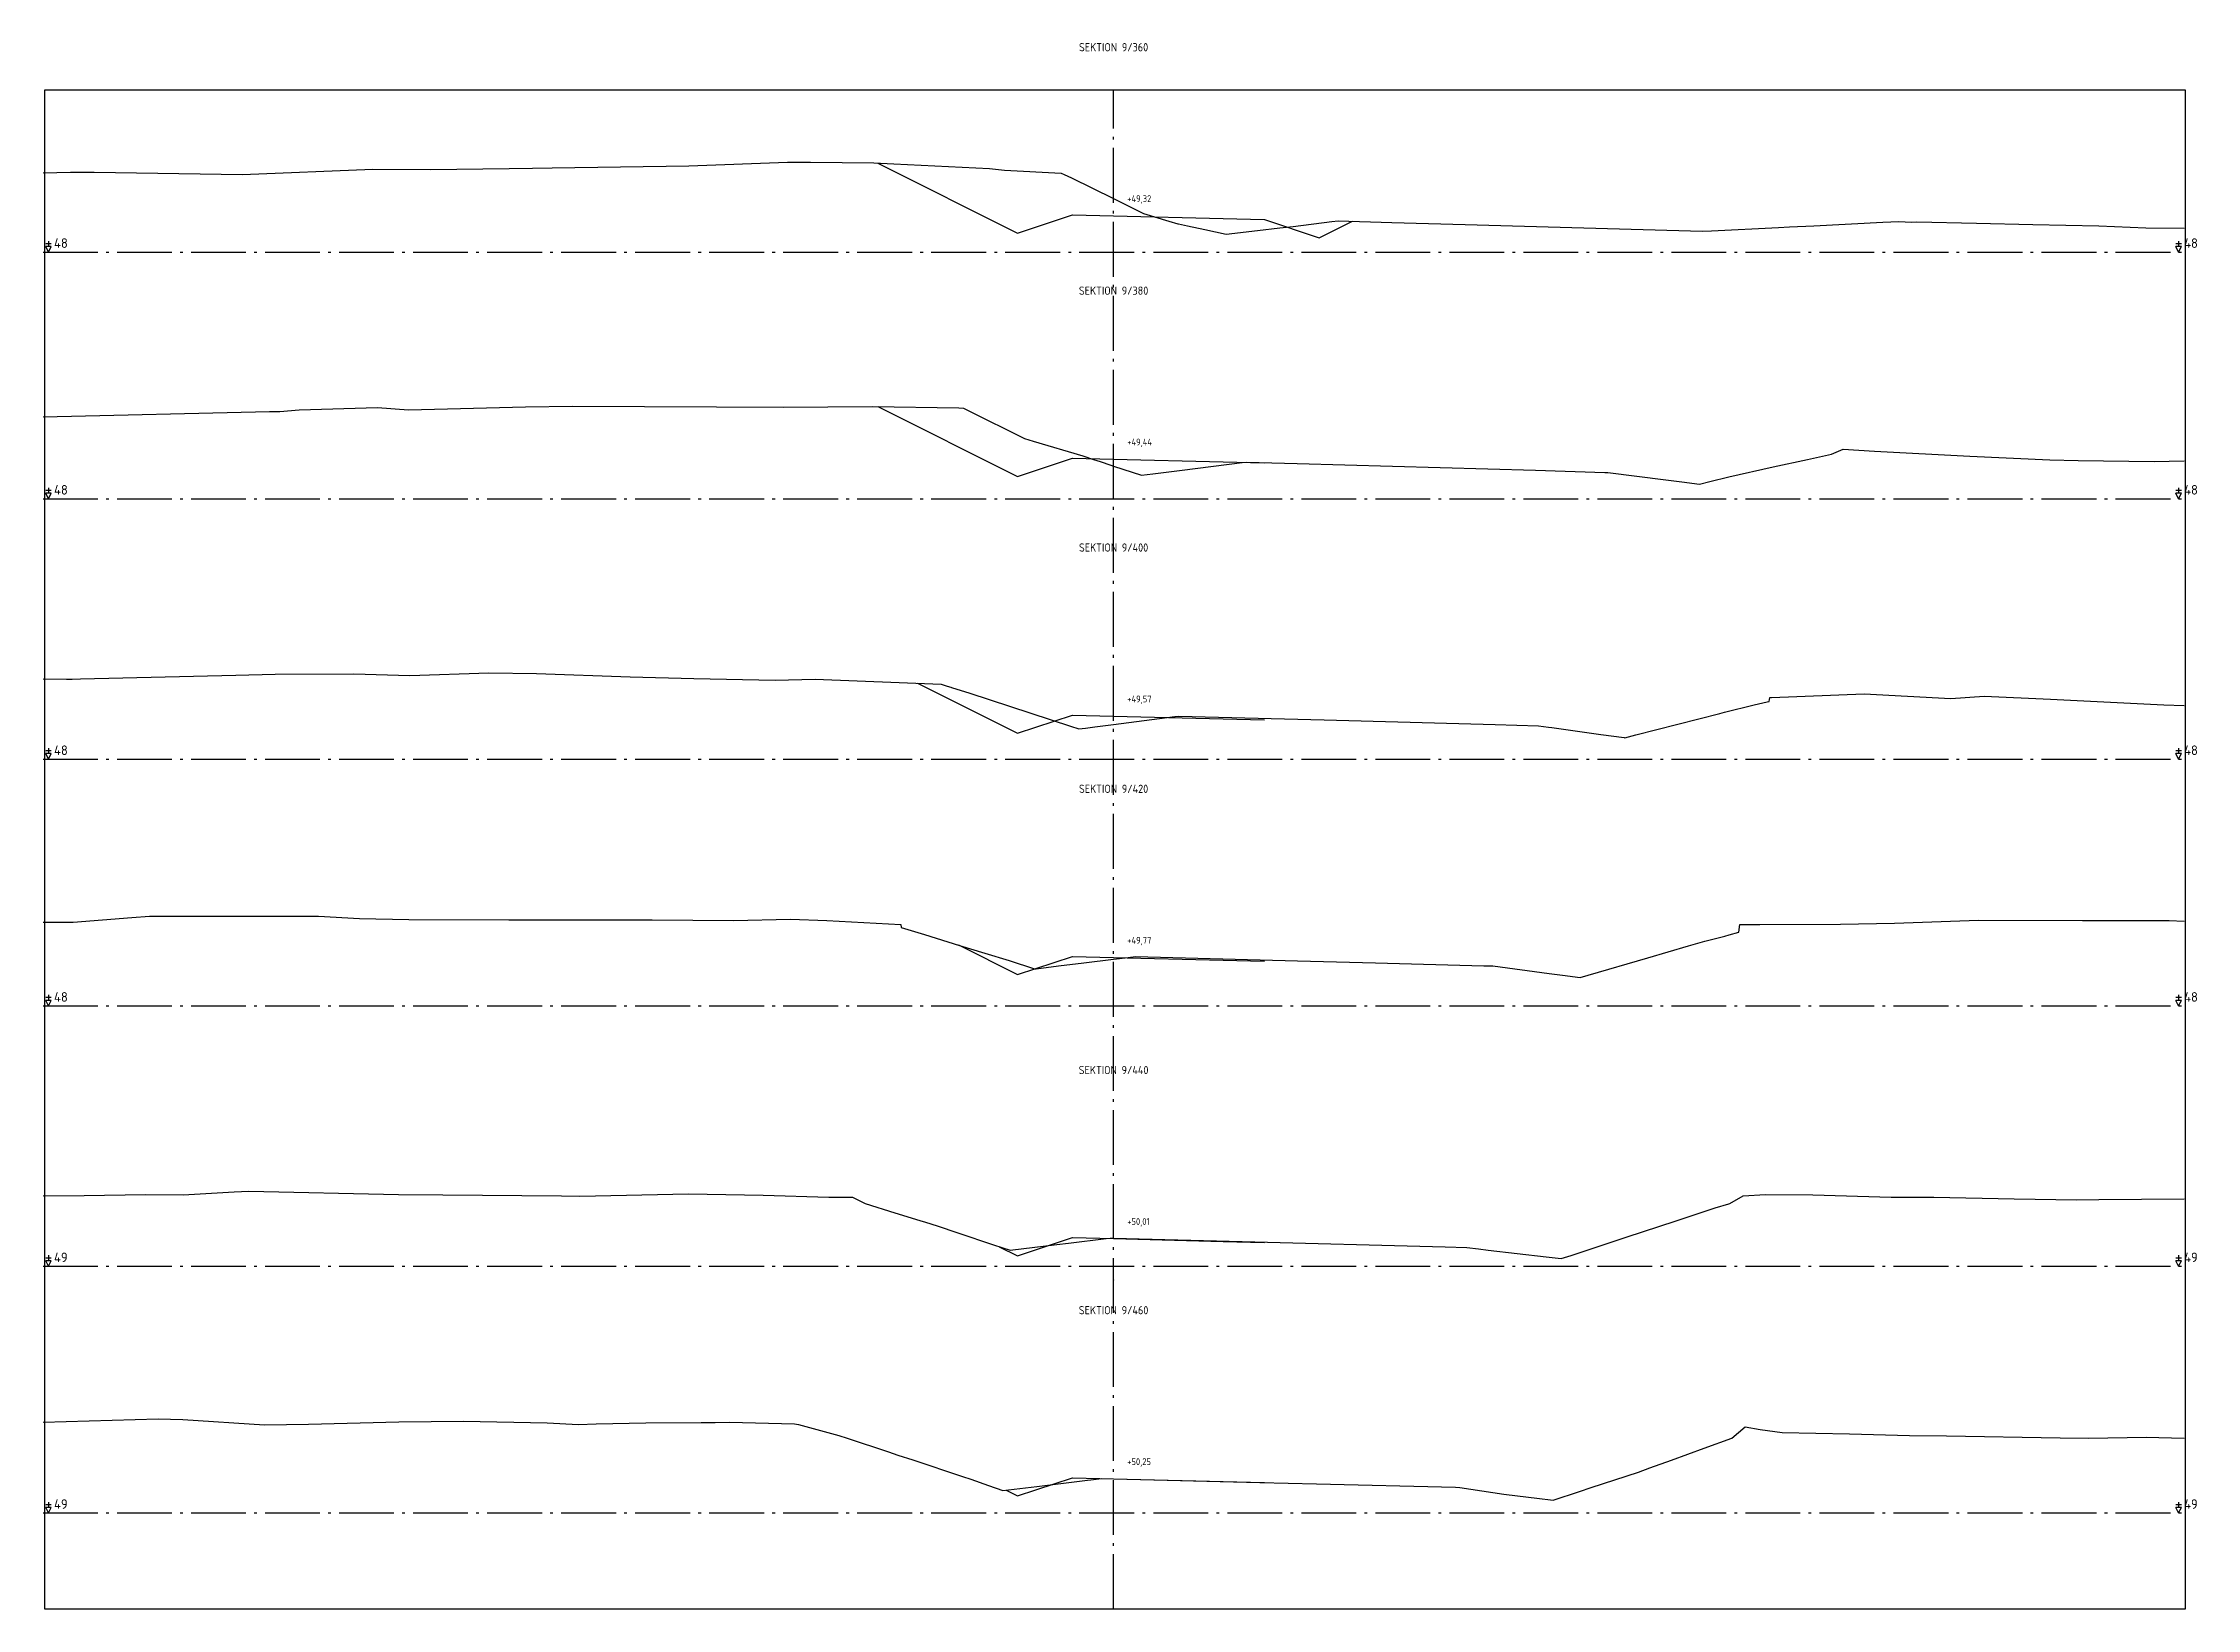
# Model space of a CAD drawing. Header units: metres. Extents: x 164066 to 165347, y 6228109 to 6230364.
# Drawn here: x 164237.7 to 164316.3, y 6228734.2 to 6228791.3 of the extents above; entities that cross this region are included whole.
import ezdxf
from ezdxf.enums import TextEntityAlignment as Align

# ---------------------------------------------------------------- set-up
doc = ezdxf.new("R2010")
doc.units = ezdxf.units.M
doc.header["$LTSCALE"] = 0.1
doc.linetypes.add('CENTRUMLINJE', pattern=[27, 20, -3, 1, -3])
for name, color, linetype in [('M-000', 7, 'Continuous'), ('M-372A', 3, 'Continuous'), ('M-374C', 6, 'Continuous'), ('M-378A', 7, 'CENTRUMLINJE'), ('M-378AT', 4, 'Continuous'), ('M-378B', 4, 'CENTRUMLINJE'), ('M-378BT', 4, 'Continuous'), ('T19202X', 4, 'Continuous')]:
    doc.layers.add(name, color=color, linetype=linetype)
doc.styles.add('ISO35', font='ISO3098', dxfattribs={"height": 3.5})
doc.styles.add('P_ISO_25', font='ISO', dxfattribs={"height": 2.5})
doc.styles.add('P_ISO_30', font='ISO', dxfattribs={"height": 3})

msp = doc.modelspace()

# ---------------------------------------------------------------- texts
at = {"layer": 'M-378AT', "style": 'ISO35'}
for s, p in [('48', (164238.114, 6228783.804)), ('48', (164315.814, 6228783.804)), ('48', (164238.114, 6228774.804)), ('48', (164315.814, 6228774.804)), ('48', (164238.114, 6228765.304)), ('48', (164315.814, 6228765.304)), ('48', (164238.114, 6228756.304)), ('48', (164315.814, 6228756.304)), ('49', (164238.114, 6228746.804)), ('49', (164315.814, 6228746.804)), ('49', (164238.114, 6228737.804)), ('49', (164315.814, 6228737.804))]:
    msp.add_text(s, height=0.35, dxfattribs=at).set_placement(p)
at = {"layer": 'M-378BT', "style": 'P_ISO_30'}
for s, p in [('SEKTION 9/360', (164276.764, 6228790.975)), ('SEKTION 9/380', (164276.764, 6228782.095)), ('SEKTION 9/400', (164276.764, 6228772.724)), ('SEKTION 9/420', (164276.764, 6228763.922)), ('SEKTION 9/440', (164276.764, 6228753.662)), ('SEKTION 9/460', (164276.764, 6228744.902))]:
    msp.add_text(s, height=0.3, dxfattribs=at).set_placement(p, align=Align.CENTER)
at = {"layer": 'M-378BT', "style": 'P_ISO_25'}
for s, p in [('+49,32', (164277.264, 6228785.475)), ('+49,44', (164277.264, 6228776.595)), ('+49,57', (164277.264, 6228767.224)), ('+49,77', (164277.264, 6228758.422)), ('+50,01', (164277.264, 6228748.162)), ('+50,25', (164277.264, 6228739.402))]:
    msp.add_text(s, height=0.25, dxfattribs=at).set_placement(p)

# ---------------------------------------------------------------- linework, layer by layer
at = {"layer": 'M-000'}
msp.add_lwpolyline([(164237.764, 6228734.154), (164315.864, 6228734.154), (164315.864, 6228789.554), (164237.764, 6228789.554), (164237.764, 6228734.154)], dxfattribs=at)
at = {"layer": 'M-372A', "color": 3, "linetype": 'Continuous'}
for points in [[(164237.714, 6228786.537), (164238.715, 6228786.571), (164238.803, 6228786.57), (164239.581, 6228786.561), (164244.988, 6228786.487), (164249.741, 6228786.671), (164251.851, 6228786.663), (164254.71, 6228786.697), (164255.567, 6228786.707), (164256.29, 6228786.731), (164261.271, 6228786.798), (164264.867, 6228786.932), (164265.705, 6228786.935), (164268.017, 6228786.902), (164268.752, 6228786.871), (164272.235, 6228786.705), (164272.779, 6228786.639), (164274.846, 6228786.53), (164274.96, 6228786.48), (164275.232, 6228786.365), (164276.764, 6228785.601), (164277.853, 6228785.059), (164278.779, 6228784.785), (164279.112, 6228784.686), (164279.126, 6228784.683), (164279.455, 6228784.613), (164280.097, 6228784.475), (164280.873, 6228784.309), (164282.008, 6228784.438), (164282.833, 6228784.533), (164283.318, 6228784.588), (164284.723, 6228784.764), (164284.953, 6228784.793), (164286.908, 6228784.734), (164289.587, 6228784.653), (164298.244, 6228784.413), (164298.575, 6228784.43), (164301.018, 6228784.55), (164301.414, 6228784.569), (164302.304, 6228784.613), (164304.828, 6228784.737), (164305.403, 6228784.766), (164305.634, 6228784.754), (164305.885, 6228784.742), (164306.069, 6228784.755), (164308.242, 6228784.711), (164310.296, 6228784.654), (164312.703, 6228784.608), (164314.422, 6228784.54), (164315.814, 6228784.52)], [(164237.714, 6228777.646), (164245.969, 6228777.833), (164246.351, 6228777.839), (164247.058, 6228777.897), (164249.918, 6228777.988), (164251.048, 6228777.894), (164255.317, 6228778.001), (164257.031, 6228778.029), (164262.274, 6228778.008), (164264.706, 6228777.99), (164267.972, 6228778.02), (164271.118, 6228777.965), (164271.29, 6228777.959), (164271.461, 6228777.877), (164273.51, 6228776.849), (164273.833, 6228776.753), (164275.639, 6228776.216), (164276.029, 6228776.088), (164276.279, 6228776.006), (164276.659, 6228775.88), (164276.764, 6228775.846), (164277.778, 6228775.512), (164278.199, 6228775.566), (164278.878, 6228775.652), (164279.271, 6228775.701), (164281.452, 6228775.974), (164281.608, 6228775.993), (164283.459, 6228775.944), (164292.155, 6228775.69), (164294.689, 6228775.616), (164294.79, 6228775.613), (164296.912, 6228775.344), (164297.493, 6228775.271), (164298.131, 6228775.182), (164298.511, 6228775.278), (164299.202, 6228775.453), (164300.829, 6228775.812), (164302.081, 6228776.087), (164302.951, 6228776.279), (164303.383, 6228776.464), (164304.519, 6228776.393), (164307.993, 6228776.209), (164310.913, 6228776.077), (164311.944, 6228776.043), (164314.722, 6228776.012), (164315.814, 6228776.032)], [(164237.714, 6228768.088), (164238.569, 6228768.076), (164238.781, 6228768.066), (164239.078, 6228768.082), (164244.75, 6228768.216), (164246.183, 6228768.258), (164249.048, 6228768.271), (164251.091, 6228768.201), (164253.97, 6228768.307), (164255.719, 6228768.276), (164259.124, 6228768.162), (164261.453, 6228768.096), (164264.413, 6228768.036), (164265.882, 6228768.072), (164270.47, 6228767.891), (164270.661, 6228767.832), (164270.78, 6228767.796), (164270.823, 6228767.782), (164270.855, 6228767.772), (164271.526, 6228767.566), (164275.193, 6228766.356), (164275.495, 6228766.257), (164275.743, 6228766.289), (164276.083, 6228766.332), (164276.764, 6228766.419), (164278.993, 6228766.704), (164279.015, 6228766.707), (164279.142, 6228766.723), (164284.445, 6228766.583), (164287.582, 6228766.5), (164290.689, 6228766.418), (164292.26, 6228766.373), (164292.628, 6228766.326), (164292.754, 6228766.308), (164294.542, 6228766.058), (164295.386, 6228765.939), (164295.416, 6228765.935), (164295.82, 6228766.039), (164298.876, 6228766.819), (164299.051, 6228766.863), (164300.135, 6228767.14), (164300.608, 6228767.245), (164300.682, 6228767.262), (164300.704, 6228767.397), (164300.721, 6228767.4), (164300.767, 6228767.4), (164304.147, 6228767.532), (164307.306, 6228767.369), (164308.523, 6228767.45), (164310.942, 6228767.337), (164315.075, 6228767.133), (164315.814, 6228767.115)], [(164237.714, 6228759.207), (164238.812, 6228759.204), (164240.946, 6228759.377), (164241.592, 6228759.432), (164245.714, 6228759.422), (164247.755, 6228759.425), (164249.251, 6228759.342), (164251.058, 6228759.307), (164254.701, 6228759.295), (164255.636, 6228759.289), (164258.518, 6228759.298), (164259.928, 6228759.298), (164262.895, 6228759.264), (164264.973, 6228759.316), (164266.299, 6228759.273), (164269.001, 6228759.117), (164269.012, 6228759.018), (164269.863, 6228758.756), (164271.146, 6228758.361), (164272.072, 6228758.077), (164272.952, 6228757.806), (164273.878, 6228757.5), (164273.935, 6228757.507), (164274.753, 6228757.613), (164275.684, 6228757.725), (164276.764, 6228757.856), (164277.295, 6228757.921), (164277.558, 6228757.953), (164283.474, 6228757.797), (164286.316, 6228757.722), (164290.275, 6228757.619), (164290.597, 6228757.611), (164292.655, 6228757.34), (164293.139, 6228757.276), (164293.786, 6228757.185), (164294.074, 6228757.269), (164296.257, 6228757.908), (164297.73, 6228758.338), (164298.337, 6228758.516), (164299.062, 6228758.702), (164299.216, 6228758.742), (164299.575, 6228758.842), (164299.604, 6228759.122), (164300.337, 6228759.118), (164303.282, 6228759.136), (164305.248, 6228759.173), (164308.318, 6228759.281), (164312.11, 6228759.262), (164315.264, 6228759.262), (164315.814, 6228759.243)], [(164237.714, 6228749.229), (164239.214, 6228749.241), (164241.456, 6228749.276), (164242.821, 6228749.261), (164244.68, 6228749.368), (164245.214, 6228749.395), (164250.681, 6228749.272), (164252.3, 6228749.263), (164256.628, 6228749.223), (164257.288, 6228749.217), (164261.262, 6228749.3), (164263.984, 6228749.25), (164266.374, 6228749.174), (164267.241, 6228749.172), (164267.7, 6228748.944), (164268.779, 6228748.609), (164269.693, 6228748.325), (164269.904, 6228748.26), (164270.33, 6228748.127), (164271.084, 6228747.874), (164272.385, 6228747.438), (164272.989, 6228747.236), (164274.698, 6228747.445), (164275.12, 6228747.496), (164276.494, 6228747.664), (164276.645, 6228747.682), (164276.764, 6228747.679), (164281.451, 6228747.557), (164288.864, 6228747.364), (164289.644, 6228747.344), (164290.076, 6228747.287), (164290.422, 6228747.246), (164292.539, 6228746.997), (164293.086, 6228746.933), (164293.452, 6228747.053), (164295.492, 6228747.725), (164297.25, 6228748.303), (164298.384, 6228748.677), (164298.71, 6228748.784), (164299.21, 6228748.932), (164299.245, 6228748.942), (164299.728, 6228749.224), (164300.546, 6228749.275), (164302.275, 6228749.266), (164305.134, 6228749.179), (164306.685, 6228749.179), (164309.614, 6228749.12), (164311.896, 6228749.081), (164312.7, 6228749.096), (164315.814, 6228749.114)], [(164237.714, 6228740.965), (164241.915, 6228741.09), (164242.811, 6228741.06), (164245.793, 6228740.876), (164247.391, 6228740.895), (164250.688, 6228740.974), (164253.053, 6228741.001), (164256.098, 6228740.943), (164257.24, 6228740.878), (164257.891, 6228740.912), (164259.697, 6228740.937), (164261.724, 6228740.956), (164262.233, 6228740.959), (164262.751, 6228740.966), (164265.122, 6228740.91), (164265.266, 6228740.879), (164266.745, 6228740.485), (164267.051, 6228740.383), (164268.554, 6228739.882), (164268.895, 6228739.769), (164269.436, 6228739.588), (164271.257, 6228738.982), (164271.553, 6228738.883), (164272.198, 6228738.654), (164272.72, 6228738.469), (164272.721, 6228738.469), (164273.963, 6228738.621), (164275.808, 6228738.847), (164275.934, 6228738.864), (164276.327, 6228738.917), (164276.764, 6228738.905), (164278.722, 6228738.853), (164282.099, 6228738.769), (164284.171, 6228738.717), (164289.237, 6228738.59), (164289.393, 6228738.586), (164291, 6228738.335), (164291.503, 6228738.276), (164292.208, 6228738.192), (164292.799, 6228738.122), (164293.756, 6228738.438), (164294.187, 6228738.579), (164295.914, 6228739.149), (164296.322, 6228739.296), (164297.111, 6228739.581), (164298.312, 6228740.015), (164299.321, 6228740.38), (164299.806, 6228740.798), (164300.346, 6228740.698), (164301.155, 6228740.587), (164303.607, 6228740.541), (164305.802, 6228740.485), (164307.151, 6228740.465), (164311.29, 6228740.4), (164312.34, 6228740.388), (164314.428, 6228740.414), (164315.814, 6228740.389)]]:
    msp.add_lwpolyline(points, dxfattribs=at)
at = {"layer": 'M-374C', "color": 6, "linetype": 'Continuous'}
for points in [[(164268.165, 6228786.896), (164273.264, 6228784.347), (164275.264, 6228785.013), (164275.764, 6228785), (164276.764, 6228784.975), (164280.764, 6228784.875), (164281.764, 6228784.85), (164282.264, 6228784.838), (164284.264, 6228784.172), (164285.476, 6228784.778)], [(164268.163, 6228778.017), (164273.264, 6228775.467), (164275.264, 6228776.133), (164275.764, 6228776.12), (164276.764, 6228776.095), (164280.764, 6228775.995), (164281.764, 6228775.97), (164282.264, 6228775.958), (164282.265, 6228775.957), (164282.266, 6228775.958)], [(164269.605, 6228767.925), (164273.264, 6228766.096), (164275.264, 6228766.762), (164275.764, 6228766.749), (164276.764, 6228766.724), (164280.764, 6228766.624), (164281.764, 6228766.599), (164282.264, 6228766.587), (164282.265, 6228766.586), (164282.266, 6228766.587)], [(164271.102, 6228758.375), (164273.264, 6228757.294), (164275.264, 6228757.96), (164275.764, 6228757.947), (164276.764, 6228757.922), (164280.764, 6228757.822), (164281.764, 6228757.797), (164282.264, 6228757.785), (164282.265, 6228757.784), (164282.266, 6228757.785)], [(164272.596, 6228747.368), (164273.264, 6228747.034), (164275.264, 6228747.7), (164275.764, 6228747.687), (164276.764, 6228747.662), (164280.764, 6228747.562), (164281.764, 6228747.537), (164282.264, 6228747.525), (164282.265, 6228747.524), (164282.266, 6228747.525)], [(164272.843, 6228738.484), (164273.264, 6228738.274), (164275.264, 6228738.94), (164275.764, 6228738.927), (164276.764, 6228738.902), (164280.764, 6228738.802), (164281.764, 6228738.777), (164282.264, 6228738.765), (164282.265, 6228738.764), (164282.266, 6228738.765)]]:
    msp.add_lwpolyline(points, dxfattribs=at)
at = {"layer": 'M-378A'}
for p, q in [((164237.714, 6228783.654), (164315.814, 6228783.654)), ((164237.714, 6228774.654), (164315.814, 6228774.654)), ((164237.714, 6228765.154), (164315.814, 6228765.154)), ((164237.714, 6228756.154), (164315.814, 6228756.154)), ((164237.714, 6228746.654), (164315.814, 6228746.654)), ((164237.714, 6228737.654), (164315.814, 6228737.654))]:
    msp.add_line(p, q, dxfattribs=at)
at = {"layer": 'M-378AT'}
for p, q in [((164238.014, 6228783.954), (164237.814, 6228783.954)), ((164237.914, 6228784.054), (164237.914, 6228783.854)), ((164315.714, 6228783.954), (164315.514, 6228783.954)), ((164315.614, 6228784.054), (164315.614, 6228783.854)), ((164237.914, 6228783.654), (164237.814, 6228783.854)), ((164238.014, 6228783.854), (164237.814, 6228783.854)), ((164237.914, 6228783.654), (164238.014, 6228783.854)), ((164315.614, 6228783.654), (164315.514, 6228783.854)), ((164315.714, 6228783.854), (164315.514, 6228783.854)), ((164315.614, 6228783.654), (164315.714, 6228783.854)), ((164238.014, 6228774.954), (164237.814, 6228774.954)), ((164237.914, 6228774.654), (164237.814, 6228774.854)), ((164238.014, 6228774.854), (164237.814, 6228774.854)), ((164237.914, 6228775.054), (164237.914, 6228774.854)), ((164237.914, 6228774.654), (164238.014, 6228774.854)), ((164315.714, 6228774.954), (164315.514, 6228774.954)), ((164315.614, 6228774.654), (164315.514, 6228774.854)), ((164315.714, 6228774.854), (164315.514, 6228774.854)), ((164315.614, 6228775.054), (164315.614, 6228774.854)), ((164315.614, 6228774.654), (164315.714, 6228774.854)), ((164238.014, 6228765.454), (164237.814, 6228765.454)), ((164237.914, 6228765.154), (164237.814, 6228765.354)), ((164238.014, 6228765.354), (164237.814, 6228765.354)), ((164237.914, 6228765.554), (164237.914, 6228765.354)), ((164237.914, 6228765.154), (164238.014, 6228765.354)), ((164315.714, 6228765.454), (164315.514, 6228765.454)), ((164315.614, 6228765.154), (164315.514, 6228765.354)), ((164315.714, 6228765.354), (164315.514, 6228765.354)), ((164315.614, 6228765.554), (164315.614, 6228765.354)), ((164315.614, 6228765.154), (164315.714, 6228765.354)), ((164238.014, 6228756.454), (164237.814, 6228756.454)), ((164237.914, 6228756.554), (164237.914, 6228756.354)), ((164315.714, 6228756.454), (164315.514, 6228756.454)), ((164315.614, 6228756.554), (164315.614, 6228756.354)), ((164237.914, 6228756.154), (164237.814, 6228756.354)), ((164238.014, 6228756.354), (164237.814, 6228756.354)), ((164237.914, 6228756.154), (164238.014, 6228756.354)), ((164315.614, 6228756.154), (164315.514, 6228756.354)), ((164315.714, 6228756.354), (164315.514, 6228756.354)), ((164315.614, 6228756.154), (164315.714, 6228756.354)), ((164238.014, 6228746.954), (164237.814, 6228746.954)), ((164237.914, 6228747.054), (164237.914, 6228746.854)), ((164315.714, 6228746.954), (164315.514, 6228746.954)), ((164315.614, 6228747.054), (164315.614, 6228746.854)), ((164237.914, 6228746.654), (164237.814, 6228746.854)), ((164238.014, 6228746.854), (164237.814, 6228746.854)), ((164237.914, 6228746.654), (164238.014, 6228746.854)), ((164315.614, 6228746.654), (164315.514, 6228746.854)), ((164315.714, 6228746.854), (164315.514, 6228746.854)), ((164315.614, 6228746.654), (164315.714, 6228746.854)), ((164238.014, 6228737.954), (164237.814, 6228737.954)), ((164237.914, 6228737.654), (164237.814, 6228737.854)), ((164238.014, 6228737.854), (164237.814, 6228737.854)), ((164237.914, 6228738.054), (164237.914, 6228737.854)), ((164237.914, 6228737.654), (164238.014, 6228737.854)), ((164315.714, 6228737.954), (164315.514, 6228737.954)), ((164315.614, 6228737.654), (164315.514, 6228737.854)), ((164315.714, 6228737.854), (164315.514, 6228737.854)), ((164315.614, 6228738.054), (164315.614, 6228737.854)), ((164315.614, 6228737.654), (164315.714, 6228737.854))]:
    msp.add_line(p, q, dxfattribs=at)
at = {"layer": 'M-378B', "linetype": 'CENTRUMLINJE'}
msp.add_line((164276.764, 6228734.154), (164276.764, 6228789.554), dxfattribs=at)
at = {"layer": 'T19202X'}
for centre in [(164276.764, 6228783.654), (164276.764, 6228774.654), (164276.764, 6228765.154), (164276.764, 6228756.654), (164276.764, 6228746.154), (164276.764, 6228737.154)]:
    msp.add_circle(centre, 0.001, dxfattribs=at)

msp.set_redraw_order([(e.dxf.handle, doc.entitydb.next_handle()) for e in msp.query("TEXT MTEXT ATTDEF DIMENSION ARC_DIMENSION")])  # texts and dimensions are drawn at this point

doc.saveas('drawing.dxf')
